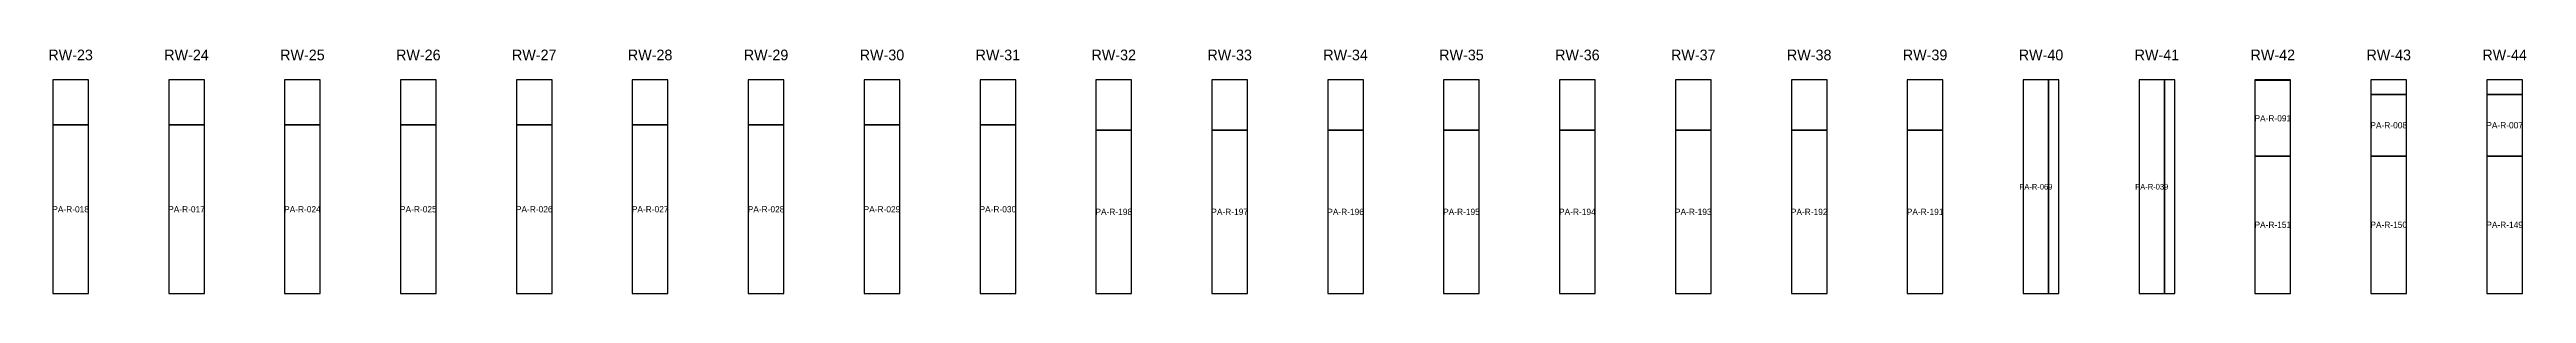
# Model space of a CAD drawing. Header units: metres. Extents: x 315 to 341.7, y -151.2 to -120.
# Drawn here: x 316.44 to 330.33, y -147.45 to -146.08 of the extents above; entities that cross this region are included whole.
import ezdxf
from ezdxf.enums import TextEntityAlignment as Align

# ---------------------------------------------------------------- set-up
doc = ezdxf.new("R2010")
doc.units = ezdxf.units.M
for name, color, linetype in [('CORTE-DESPERDICIO', 1, 'Continuous'), ('CORTE-RECORTE', 3, 'Continuous'), ('CORTE-SOBRANTE', 2, 'Continuous'), ('CORTE-TEXTO', 5, 'Continuous'), ('CORTE-TILE', 7, 'Continuous')]:
    doc.layers.add(name, color=color, linetype=linetype)

msp = doc.modelspace()

# ---------------------------------------------------------------- texts
at = {"layer": 'CORTE-TEXTO'}
for s, height, p in [('RW-23', 0.06, (316.5588, -146.1098)), ('RW-24', 0.06, (317.2088, -146.1098)), ('RW-25', 0.06, (317.8588, -146.1098)), ('RW-26', 0.06, (318.5088, -146.1098)), ('RW-27', 0.06, (319.1588, -146.1098)), ('RW-28', 0.06, (319.8088, -146.1098)), ('RW-29', 0.06, (320.4588, -146.1098)), ('RW-30', 0.06, (321.1088, -146.1098)), ('RW-31', 0.06, (321.7588, -146.1098)), ('RW-32', 0.06, (322.4088, -146.1098)), ('RW-33', 0.06, (323.0588, -146.1098)), ('RW-34', 0.06, (323.7088, -146.1098)), ('RW-35', 0.06, (324.3588, -146.1098)), ('RW-36', 0.06, (325.0088, -146.1098)), ('RW-37', 0.06, (325.6588, -146.1098)), ('RW-38', 0.06, (326.3088, -146.1098)), ('RW-39', 0.06, (326.9588, -146.1098)), ('RW-40', 0.06, (327.6088, -146.1098)), ('RW-41', 0.06, (328.2588, -146.1098)), ('RW-42', 0.06, (328.9088, -146.1098)), ('RW-43', 0.06, (329.5588, -146.1098)), ('RW-44', 0.06, (330.2088, -146.1098)), ('PA-R-091', 0.035, (328.9088, -146.4655)), ('PA-R-008', 0.035, (329.5588, -146.5044)), ('PA-R-007', 0.035, (330.2088, -146.5044)), ('PA-R-018', 0.035, (316.5588, -146.9764)), ('PA-R-017', 0.035, (317.2088, -146.9764)), ('PA-R-024', 0.035, (317.8588, -146.9764)), ('PA-R-025', 0.035, (318.5088, -146.9764)), ('PA-R-026', 0.035, (319.1588, -146.9764)), ('PA-R-027', 0.035, (319.8088, -146.9764)), ('PA-R-028', 0.035, (320.4588, -146.9764)), ('PA-R-029', 0.035, (321.1088, -146.9764)), ('PA-R-030', 0.035, (321.7588, -146.9764)), ('PA-R-069', 0.03158, (327.5799, -146.8498)), ('PA-R-039', 0.03158, (328.2298, -146.8498)), ('PA-R-198', 0.035, (322.4088, -146.9909)), ('PA-R-197', 0.035, (323.0588, -146.9909)), ('PA-R-196', 0.035, (323.7088, -146.9909)), ('PA-R-195', 0.035, (324.3588, -146.9909)), ('PA-R-194', 0.035, (325.0088, -146.9909)), ('PA-R-193', 0.035, (325.6588, -146.9909)), ('PA-R-192', 0.035, (326.3088, -146.9909)), ('PA-R-191', 0.035, (326.9588, -146.9909)), ('PA-R-151', 0.035, (328.9088, -147.0637)), ('PA-R-150', 0.035, (329.5588, -147.0637)), ('PA-R-149', 0.035, (330.2088, -147.0637))]:
    msp.add_text(s, height=height, dxfattribs=at).set_placement(p, align=Align.MIDDLE_CENTER)

# ---------------------------------------------------------------- linework, layer by layer
at = {"layer": 'CORTE-DESPERDICIO'}
for points in [[(327.6509, -147.4498), (327.7088, -147.4498), (327.7088, -146.2498), (327.6509, -146.2498)], [(328.3009, -147.4498), (328.3588, -147.4498), (328.3588, -146.2498), (328.3009, -146.2498)], [(329.4588, -146.3313), (329.6588, -146.3313), (329.6588, -146.2498), (329.4588, -146.2498)], [(330.1088, -146.3313), (330.3088, -146.3313), (330.3088, -146.2498), (330.1088, -146.2498)]]:
    msp.add_lwpolyline(points, close=True, dxfattribs=at)
at = {"layer": 'CORTE-RECORTE'}
for points in [[(327.5088, -147.4498), (327.6509, -147.4498), (327.6509, -146.2498), (327.5088, -146.2498)], [(328.1588, -147.4498), (328.3009, -147.4498), (328.3009, -146.2498), (328.1588, -146.2498)], [(328.8088, -146.6775), (329.0088, -146.6775), (329.0088, -146.2535), (328.8088, -146.2535)], [(329.4588, -146.6775), (329.6588, -146.6775), (329.6588, -146.3313), (329.4588, -146.3313)], [(330.1088, -146.6775), (330.3088, -146.6775), (330.3088, -146.3313), (330.1088, -146.3313)], [(316.4588, -147.4498), (316.6588, -147.4498), (316.6588, -146.5031), (316.4588, -146.5031)], [(317.1088, -147.4498), (317.3088, -147.4498), (317.3088, -146.5031), (317.1088, -146.5031)], [(317.7588, -147.4498), (317.9588, -147.4498), (317.9588, -146.5031), (317.7588, -146.5031)], [(318.4088, -147.4498), (318.6088, -147.4498), (318.6088, -146.5031), (318.4088, -146.5031)], [(319.0588, -147.4498), (319.2588, -147.4498), (319.2588, -146.5031), (319.0588, -146.5031)], [(319.7088, -147.4498), (319.9088, -147.4498), (319.9088, -146.5031), (319.7088, -146.5031)], [(320.3588, -147.4498), (320.5588, -147.4498), (320.5588, -146.5031), (320.3588, -146.5031)], [(321.0088, -147.4498), (321.2088, -147.4498), (321.2088, -146.5031), (321.0088, -146.5031)], [(321.6588, -147.4498), (321.8588, -147.4498), (321.8588, -146.5031), (321.6588, -146.5031)], [(322.3088, -147.4498), (322.5088, -147.4498), (322.5088, -146.532), (322.3088, -146.532)], [(322.9588, -147.4498), (323.1588, -147.4498), (323.1588, -146.532), (322.9588, -146.532)], [(323.6088, -147.4498), (323.8088, -147.4498), (323.8088, -146.532), (323.6088, -146.532)], [(324.2588, -147.4498), (324.4588, -147.4498), (324.4588, -146.532), (324.2588, -146.532)], [(324.9088, -147.4498), (325.1088, -147.4498), (325.1088, -146.532), (324.9088, -146.532)], [(325.5588, -147.4498), (325.7588, -147.4498), (325.7588, -146.532), (325.5588, -146.532)], [(326.2088, -147.4498), (326.4088, -147.4498), (326.4088, -146.532), (326.2088, -146.532)], [(326.8588, -147.4498), (327.0588, -147.4498), (327.0588, -146.532), (326.8588, -146.532)], [(328.8088, -147.4498), (329.0088, -147.4498), (329.0088, -146.6775), (328.8088, -146.6775)], [(329.4588, -147.4498), (329.6588, -147.4498), (329.6588, -146.6775), (329.4588, -146.6775)], [(330.1088, -147.4498), (330.3088, -147.4498), (330.3088, -146.6775), (330.1088, -146.6775)]]:
    msp.add_lwpolyline(points, close=True, dxfattribs=at)
at = {"layer": 'CORTE-SOBRANTE'}
for points in [[(316.4588, -146.5031), (316.6588, -146.5031), (316.6588, -146.2498), (316.4588, -146.2498)], [(317.1088, -146.5031), (317.3088, -146.5031), (317.3088, -146.2498), (317.1088, -146.2498)], [(317.7588, -146.5031), (317.9588, -146.5031), (317.9588, -146.2498), (317.7588, -146.2498)], [(318.4088, -146.5031), (318.6088, -146.5031), (318.6088, -146.2498), (318.4088, -146.2498)], [(319.0588, -146.5031), (319.2588, -146.5031), (319.2588, -146.2498), (319.0588, -146.2498)], [(319.7088, -146.5031), (319.9088, -146.5031), (319.9088, -146.2498), (319.7088, -146.2498)], [(320.3588, -146.5031), (320.5588, -146.5031), (320.5588, -146.2498), (320.3588, -146.2498)], [(321.0088, -146.5031), (321.2088, -146.5031), (321.2088, -146.2498), (321.0088, -146.2498)], [(321.6588, -146.5031), (321.8588, -146.5031), (321.8588, -146.2498), (321.6588, -146.2498)], [(322.3088, -146.532), (322.5088, -146.532), (322.5088, -146.2498), (322.3088, -146.2498)], [(322.9588, -146.532), (323.1588, -146.532), (323.1588, -146.2498), (322.9588, -146.2498)], [(323.6088, -146.532), (323.8088, -146.532), (323.8088, -146.2498), (323.6088, -146.2498)], [(324.2588, -146.532), (324.4588, -146.532), (324.4588, -146.2498), (324.2588, -146.2498)], [(324.9088, -146.532), (325.1088, -146.532), (325.1088, -146.2498), (324.9088, -146.2498)], [(325.5588, -146.532), (325.7588, -146.532), (325.7588, -146.2498), (325.5588, -146.2498)], [(326.2088, -146.532), (326.4088, -146.532), (326.4088, -146.2498), (326.2088, -146.2498)], [(326.8588, -146.532), (327.0588, -146.532), (327.0588, -146.2498), (326.8588, -146.2498)]]:
    msp.add_lwpolyline(points, close=True, dxfattribs=at)
at = {"layer": 'CORTE-TILE'}
for points in [[(316.4588, -147.4498), (316.6588, -147.4498), (316.6588, -146.2498), (316.4588, -146.2498)], [(317.1088, -147.4498), (317.3088, -147.4498), (317.3088, -146.2498), (317.1088, -146.2498)], [(317.7588, -147.4498), (317.9588, -147.4498), (317.9588, -146.2498), (317.7588, -146.2498)], [(318.4088, -147.4498), (318.6088, -147.4498), (318.6088, -146.2498), (318.4088, -146.2498)], [(319.0588, -147.4498), (319.2588, -147.4498), (319.2588, -146.2498), (319.0588, -146.2498)], [(319.7088, -147.4498), (319.9088, -147.4498), (319.9088, -146.2498), (319.7088, -146.2498)], [(320.3588, -147.4498), (320.5588, -147.4498), (320.5588, -146.2498), (320.3588, -146.2498)], [(321.0088, -147.4498), (321.2088, -147.4498), (321.2088, -146.2498), (321.0088, -146.2498)], [(321.6588, -147.4498), (321.8588, -147.4498), (321.8588, -146.2498), (321.6588, -146.2498)], [(322.3088, -147.4498), (322.5088, -147.4498), (322.5088, -146.2498), (322.3088, -146.2498)], [(322.9588, -147.4498), (323.1588, -147.4498), (323.1588, -146.2498), (322.9588, -146.2498)], [(323.6088, -147.4498), (323.8088, -147.4498), (323.8088, -146.2498), (323.6088, -146.2498)], [(324.2588, -147.4498), (324.4588, -147.4498), (324.4588, -146.2498), (324.2588, -146.2498)], [(324.9088, -147.4498), (325.1088, -147.4498), (325.1088, -146.2498), (324.9088, -146.2498)], [(325.5588, -147.4498), (325.7588, -147.4498), (325.7588, -146.2498), (325.5588, -146.2498)], [(326.2088, -147.4498), (326.4088, -147.4498), (326.4088, -146.2498), (326.2088, -146.2498)], [(326.8588, -147.4498), (327.0588, -147.4498), (327.0588, -146.2498), (326.8588, -146.2498)], [(327.5088, -147.4498), (327.7088, -147.4498), (327.7088, -146.2498), (327.5088, -146.2498)], [(328.1588, -147.4498), (328.3588, -147.4498), (328.3588, -146.2498), (328.1588, -146.2498)], [(328.8088, -147.4498), (329.0088, -147.4498), (329.0088, -146.2498), (328.8088, -146.2498)], [(329.4588, -147.4498), (329.6588, -147.4498), (329.6588, -146.2498), (329.4588, -146.2498)], [(330.1088, -147.4498), (330.3088, -147.4498), (330.3088, -146.2498), (330.1088, -146.2498)]]:
    msp.add_lwpolyline(points, close=True, dxfattribs=at)

msp.set_redraw_order([(e.dxf.handle, doc.entitydb.next_handle()) for e in msp.query("TEXT MTEXT ATTDEF DIMENSION ARC_DIMENSION")])  # texts and dimensions are drawn at this point

doc.saveas('drawing.dxf')
